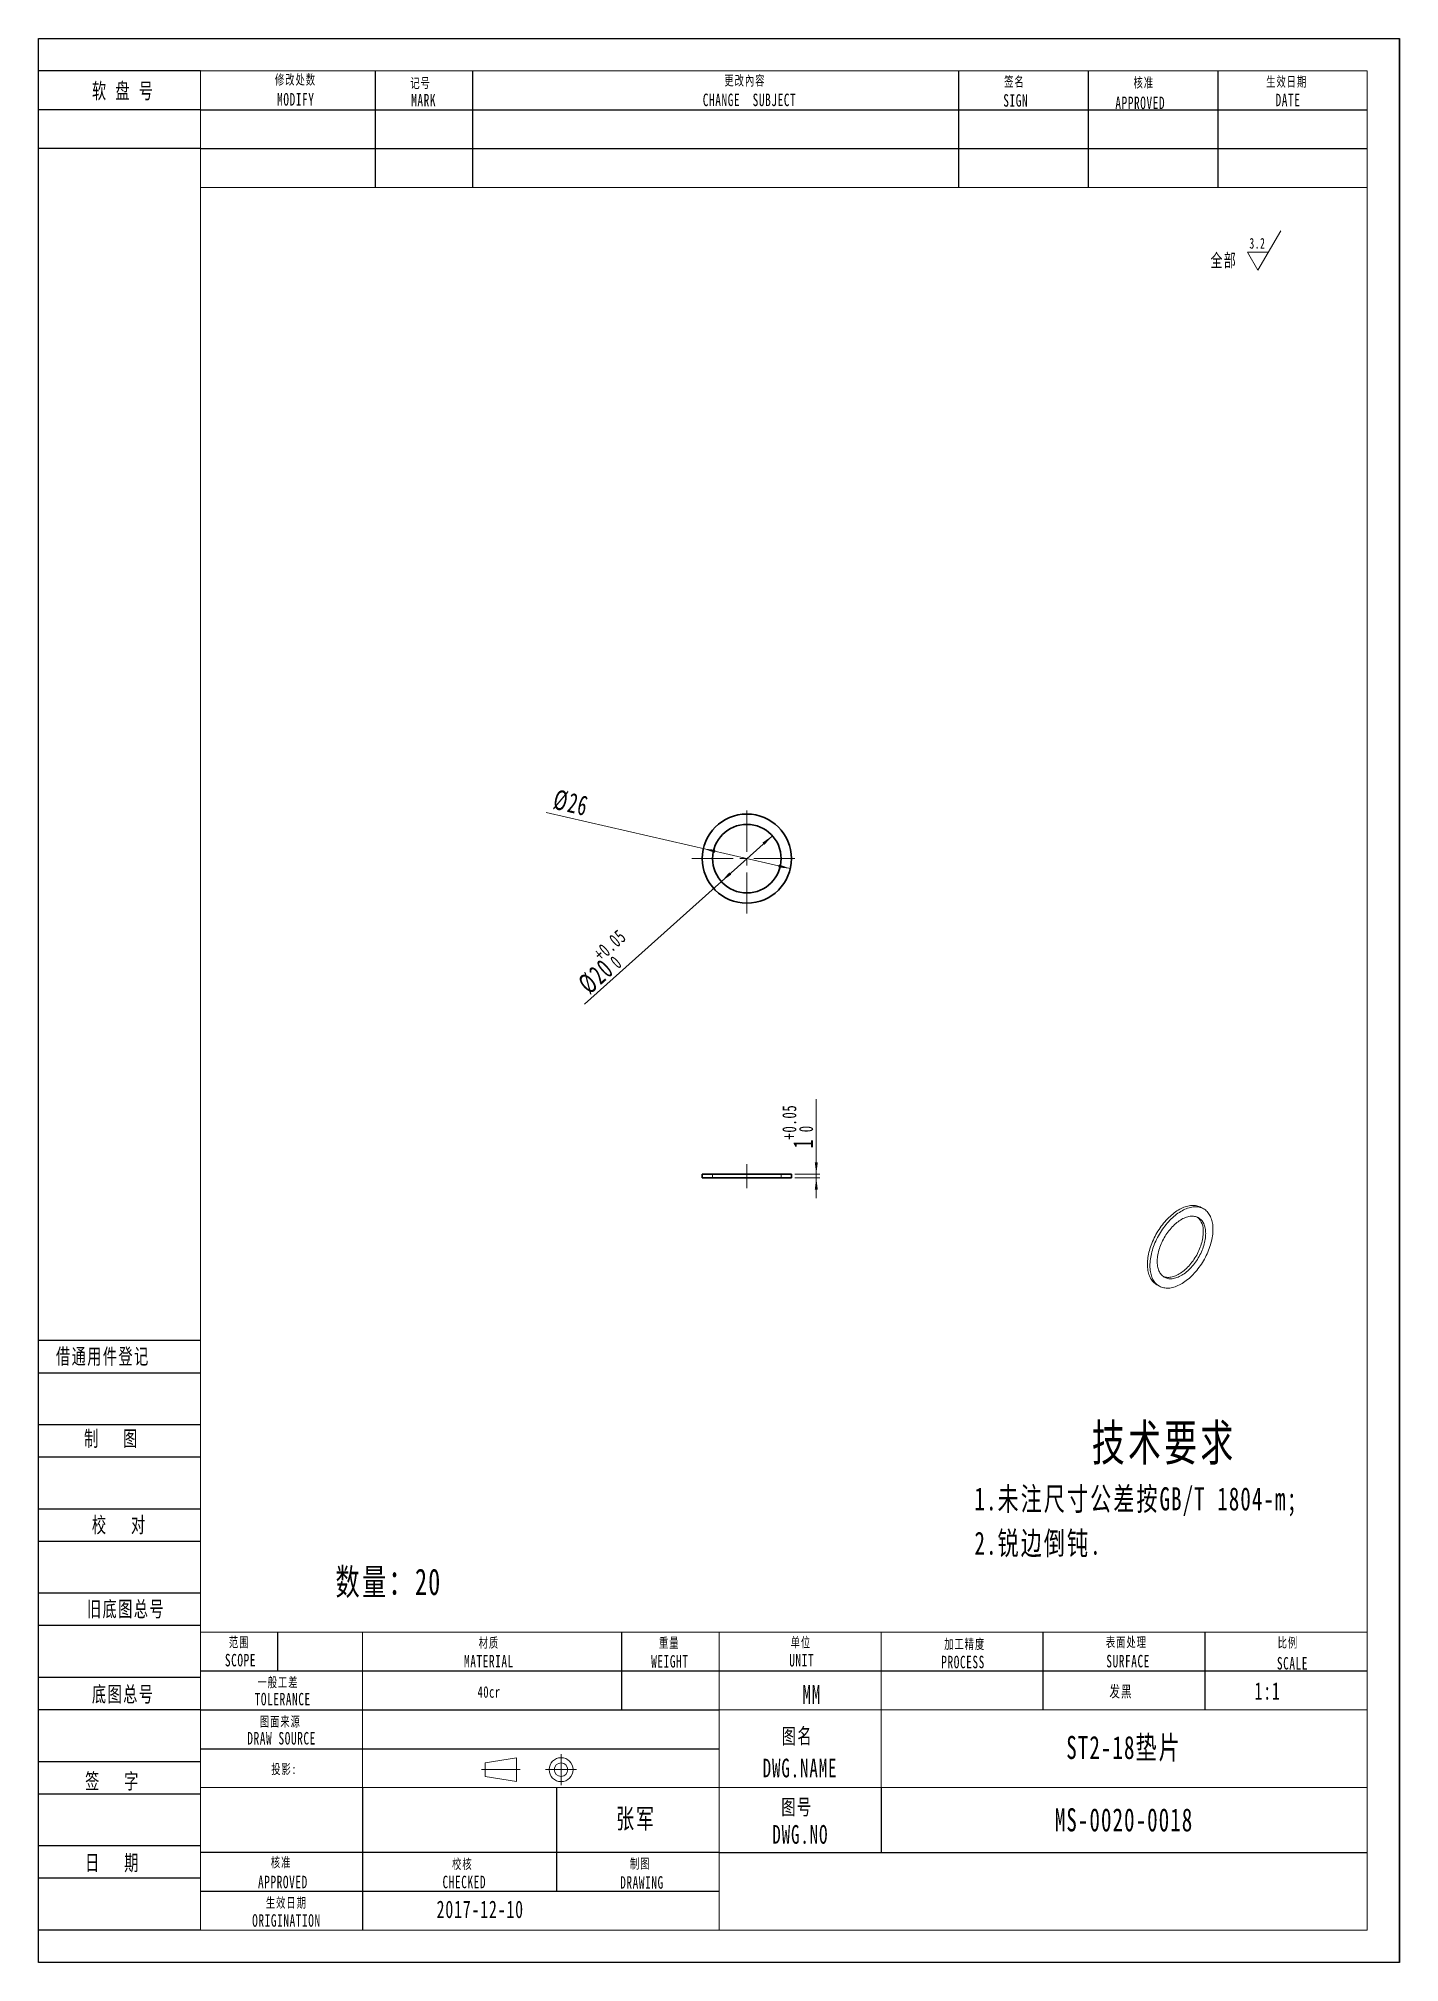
# Model space of a CAD drawing. Header units: millimetres. Extents: x 440 to 2654, y -10 to 563.
# Drawn here: x 2257 to 2654, y -10 to 551 of the extents above; entities that cross this region are included whole.
import ezdxf

# ---------------------------------------------------------------- set-up
doc = ezdxf.new("R2010")
doc.units = ezdxf.units.MM
for name, pattern in [('AD_LTYPE3 0 mm', [16, 11, -1, 1, -1, 1, -1]), ('点画线', [18, 12, -2, 2, -2]), ('虚线', [2, 1, -1])]:
    doc.linetypes.add(name, pattern=pattern)
doc.layers.get('0').update_dxf_attribs({"lineweight": 35})
for name, color, linetype, lineweight in [('ACAD0', 7, 'Continuous', 0), ('ACADA-定位3-标高', 171, 'Continuous', 0), ('ACADA-构件3-柱砼', 9, 'Continuous', 0), ('ACADA-构件8-屋面', 7, 'Continuous', 0), ('EB0', 7, 'Continuous', 35), ('中心线层', 1, '点画线', 18), ('尺寸线层', 3, 'Continuous', 18), ('虚线层', 6, '虚线', 18)]:
    doc.layers.add(name, color=color, linetype=linetype, lineweight=lineweight)
doc.styles.add('标准', font='', dxfattribs={"width": 0.667})
doc.styles.get('标准').set_extended_font_data('宋体')
doc.dimstyles.new('标准', dxfattribs={"dimtxt": 5.779688, "dimasz": 3.5, "dimexe": 1, "dimexo": 1, "dimgap": 1.209086, "dimtad": 1, "dimdsep": 46, "dimtxsty": '标准', "dimblk": '_CAXARROW', "dimcen": 0, "dimdle": 7, "dimazin": 2, "dimtfac": 0.707107, "dimtdec": 3, "dimtmove": 0, "dimatfit": 3, "dimfxl": 0, "dimfrac": 2, "dimtolj": 1, "dimarcsym": 0})

msp = doc.modelspace()

# ---------------------------------------------------------------- texts
at = {"layer": 'ACADA-定位3-标高', "linetype": 'Continuous', "lineweight": 18, "line_spacing_factor": 1.15057, "style": '标准'}
for s, insert, char_height, width, attachment_point in [('\\T1.1;数量：20', (2343.557, 96.51), 7.71492, 45.54936, 7), ('\\T1.1;ST2-18垫片', (2573.475, 52.543), 6.74297, 141.73595, 5), ('\\T1.1;MS-0020-0018', (2573.475, 31.755), 6.74297, 141.73595, 5), ('\\T1.1;2017-12-10', (2373.011, 3.074), 5.09884, 39.173, 7)]:
    msp.add_mtext(s, dxfattribs=dict(at, insert=insert, char_height=char_height, width=width, attachment_point=attachment_point))
at = {"layer": 'ACADA-定位3-标高', "linetype": 'AD_LTYPE3 0 mm', "lineweight": 0, "insert": (2611.517, 66.769), "char_height": 5.0972, "width": 10.86809, "attachment_point": 7, "line_spacing_factor": 1.15057, "style": '标准'}
msp.add_mtext('\\T1.1;1:1', dxfattribs=at)
at = {"layer": 'ACADA-构件8-屋面', "linetype": 'Continuous', "lineweight": 18, "line_spacing_factor": 1.15057, "style": '标准'}
for s, insert, char_height, width, attachment_point in [('\\T1.1;软 盘 号', (2272.514, 538.464), 4.55105, 24.99156, 1), ('\\T1.1;修改处数', (2331.858, 539.294), 2.9127, 20.72747, 5), ('\\T1.1;记号', (2368.334, 538.296), 2.9127, 14.51074, 5), ('\\T1.1;更改內容', (2462.905, 539.035), 2.9127, 39.39579, 5), ('\\T1.1;签名', (2541.5, 538.701), 2.9127, 14.51074, 5), ('\\T1.1;核准', (2579.229, 538.446), 2.9127, 18.65925, 5), ('\\T1.1;生效日期', (2620.908, 538.697), 2.9127, 16.57895, 5), ('\\T1.1;MODIFY', (2331.961, 533.669), 3.64084, 16.59104, 5), ('\\T1.1;MARK', (2369.244, 533.447), 3.6408, 12.44253, 5), ('\\T1.1;CHANGE  SUBJECT', (2464.259, 533.523), 3.64084, 35.25937, 5), ('\\T1.1;SIGN', (2541.885, 533.356), 3.6408, 12.44253, 5), ('\\T1.1;APPROVED', (2578.195, 532.646), 3.64084, 16.59104, 5), ('\\T1.1;DATE', (2621.275, 533.523), 3.6408, 12.44253, 5), ('\\T1.1;借通用件登记', (2262.028, 169.289), 4.55105, 42.94074, 1), ('\\T1.1;制   图', (2270.222, 145.307), 4.55105, 24.99156, 1), ('\\T1.1;校   对', (2272.514, 120.122), 4.55105, 24.99156, 1), ('\\T1.1;旧底图总号', (2271.05, 95.598), 4.55105, 71.28793, 1), ('\\T1.1;范围', (2315.433, 83.451), 2.9127, 9.1903, 5), ('\\T1.1;材质', (2388.276, 83.322), 2.9127, 15.00191, 5), ('\\T1.1;重量', (2440.856, 83.335), 2.9127, 16.93912, 5), ('\\T1.1;单位', (2479.24, 83.419), 2.9127, 13.06471, 5), ('\\T1.1;加工精度', (2527.006, 82.937), 2.9127, 18.38439, 5), ('\\T1.1;表面处理', (2574.143, 83.488), 2.9127, 18.38439, 5), ('\\T1.1;比例', (2621.244, 83.364), 2.9127, 16.69126, 5), ('\\T1.1;SCOPE', (2315.828, 78.359), 3.64084, 10.49631, 5), ('\\T1.1;MATERIAL', (2388.284, 78.075), 3.64084, 15.39209, 5), ('\\T1.1;WEIGHT', (2441.032, 78.002), 3.64084, 15.29033, 5), ('\\T1.1;UNIT', (2479.461, 78.336), 3.6408, 11.00889, 5), ('\\T1.1;PROCESS', (2526.527, 77.81), 3.64084, 14.67599, 5), ('\\T1.1;SURFACE', (2574.655, 78.068), 3.64084, 14.57424, 5), ('\\T1.1;SCALE', (2622.588, 77.446), 3.64084, 15.13391, 5), ('\\T1.1;一般工差', (2326.754, 71.771), 2.9127, 20.32159, 5), ('\\T1.1;底图总号', (2272.514, 70.741), 4.5511, 24.99156, 1), ('\\T1.1;TOLERANCE', (2328.139, 66.994), 3.64084, 18.44864, 5), ('\\T1.1;   MM', (2478.348, 68.364), 5.46126, 22.34339, 5), ('\\T1.1;图面来源', (2327.445, 60.33), 2.9127, 24.196, 5), ('\\T1.1;图名', (2478.216, 56.01), 4.5511, 13.78546, 5), ('\\T1.1;签   字', (2270.534, 45.373), 4.55105, 24.99156, 1), ('\\T1.1;投影:', (2328.505, 46.463), 2.9127, 108.913, 5), ('\\T1.1;张军', (2431.146, 31.844), 5.772, 75.59251, 5), ('\\T1.1;图号', (2478.084, 35.301), 4.5511, 22.50287, 5), ('\\T1.1;日   期', (2270.534, 21.561), 4.55105, 24.99156, 1), ('\\T1.1;核准', (2327.663, 19.254), 2.9127, 16.93912, 5), ('\\T1.1;校核', (2380.513, 18.756), 2.9127, 15.00191, 5), ('\\T1.1;制图', (2432.387, 18.881), 2.9127, 18.87632, 5), ('\\T1.1;APPROVED', (2328.202, 13.642), 3.64084, 17.02023, 5), ('\\T1.1;CHECKED', (2381.1, 13.643), 3.64084, 14.67599, 5), ('\\T1.1;DRAWING', (2432.9, 13.517), 3.64084, 14.1672, 5), ('\\T1.1;生效日期', (2329.197, 7.469), 2.9127, 24.196, 5), ('\\T1.1;ORIGINATION', (2329.232, 2.418), 3.64084, 20.5743, 5)]:
    msp.add_mtext(s, dxfattribs=dict(at, insert=insert, char_height=char_height, width=width, attachment_point=attachment_point))
at = {"layer": '尺寸线层', "linetype": 'Continuous', "lineweight": 18, "line_spacing_factor": 1.15057, "style": '标准'}
for s, insert, char_height, width, attachment_point in [('\\T1.1;技术要求', (2564.083, 147.102), 10.5373, 72.72313, 1), ('\\T1.1;1.未注尺寸公差按GB/T 1804-m;\\P2.锐边倒钝.', (2529.853, 128.813), 6.74297, 128.95196, 1), ('\\T1.1;40cr', (2388.322, 69.077), 3.3715, 75.59251, 5), ('\\T1.1;发黑', (2572.579, 69.077), 3.3715, 47.24532, 5), ('\\T1.1;DRAW SOURCE', (2327.816, 55.569), 3.64084, 47.21285, 5), ('\\T1.1;DWG.NAME', (2478.985, 46.874), 5.46126, 47.24532, 5), ('\\T1.1;DWG.NO', (2479.083, 27.51), 5.46126, 47.44838, 5)]:
    msp.add_mtext(s, dxfattribs=dict(at, insert=insert, char_height=char_height, width=width, attachment_point=attachment_point))

# ---------------------------------------------------------------- blocks, each defined once
blk = doc.blocks.new('*X7')
at = {"layer": '尺寸线层', "linetype": 'Continuous', "lineweight": 18}
for p, q in [((6.49, -1.41), (13.14, 10.09)), ((3.48, 3.82), (9.51, 3.82)), ((6.49, -1.41), (3.48, 3.82))]:
    blk.add_line(p, q, dxfattribs=at)
at = {"layer": '尺寸线层', "linetype": 'Continuous', "lineweight": 18, "line_spacing_factor": 1.15057, "style": '标准'}
for s, insert, char_height, width, attachment_point in [('\\T1.1;3.2', (8.68, 6.41), 3.116, 6.8178, 6), ('\\T1.1;全部', (-3.47, 1.27), 3.853, 17.1639, 5)]:
    blk.add_mtext(s, dxfattribs=dict(at, insert=insert, char_height=char_height, width=width, attachment_point=attachment_point))
blk = doc.blocks.new('*X43')
at = {"layer": '尺寸线层', "linetype": 'Continuous', "lineweight": 18}
for points in [[(2450.81, 315.12), (2454.32, 314.76), (2454.13, 313.91)], [(2476.15, 309.29), (2472.84, 310.5), (2472.64, 309.65)]]:
    blk.add_hatch(color=0, dxfattribs=at).paths.add_polyline_path(points, flags=0)
at = {"layer": '尺寸线层', "color": 0, "linetype": 'Continuous', "lineweight": 18}
blk.add_line((2404.98, 325.66), (2476.15, 309.29), dxfattribs=at)
at = {"layer": '尺寸线层', "color": 0, "linetype": 'Continuous', "lineweight": 18, "insert": (2412.17, 328.43), "char_height": 5.7797, "width": 14.7034, "attachment_point": 5, "rotation": 347.0437, "line_spacing_factor": 1.15057, "style": '标准'}
blk.add_mtext('\\T1.1;%%C26', dxfattribs=at)
blk = doc.blocks.new('_CAXARROW')
blk.add_hatch(color=0).paths.add_polyline_path([(0, 0), (-1, 0.125), (-1, -0.125)], flags=0)
blk = doc.blocks.new('*X45')
at = {"color": 0, "char_height": 5.7797, "attachment_point": 1, "rotation": 41.8648, "line_spacing_factor": 1.15057, "style": '标准'}
for s, insert, width in [('\\T1.1;{\\H0.707107x;+0.05}', (6442.04, 294.91), 20.9352), ('\\T1.1;%%C20', (6437.43, 286.5), 39.8415), ('\\T1.1;{\\H0.707107x;0}', (6446.9, 292.71), 20.9352)]:
    blk.add_mtext(s, dxfattribs=dict(at, insert=insert, width=width))
blk = doc.blocks.new('*X44')
at = {"layer": '尺寸线层', "linetype": 'Continuous', "lineweight": 18}
for points in [[(2470.93, 318.88), (2468.03, 316.87), (2468.62, 316.22)], [(2456.04, 305.53), (2458.35, 308.19), (2458.93, 307.54)]]:
    blk.add_hatch(color=0, dxfattribs=at).paths.add_polyline_path(points, flags=0)
at = {"layer": '尺寸线层', "color": 0, "linetype": 'Continuous', "lineweight": 18}
blk.add_line((2416.15, 269.79), (2470.93, 318.88), dxfattribs=at)
blk.add_blockref('*X45', (-4023.69, -9.82), dxfattribs=at)
blk = doc.blocks.new('*X47')
at = {"color": 0, "attachment_point": 1, "rotation": 90, "line_spacing_factor": 1.15057, "style": '标准'}
for s, insert, char_height, width in [('\\T1.1;{\\H0.707107x;+0.05}', (6497.5, 240.06), 5.7797, 20.9352), ('\\T1.1;{\\H0.707107x;0}', (6502.37, 242.2), 5.7797, 20.9352), ('\\T1.1;1', (6500.68, 237.5), 5.78, 26.8799)]:
    blk.add_mtext(s, dxfattribs=dict(at, insert=insert, char_height=char_height, width=width))
blk = doc.blocks.new('*X46')
at = {"layer": '尺寸线层', "linetype": 'Continuous', "lineweight": 18}
for points in [[(2483.73, 220.12), (2483.29, 223.62), (2484.17, 223.62)], [(2483.73, 219.12), (2483.29, 215.62), (2484.17, 215.62)]]:
    blk.add_hatch(color=0, dxfattribs=at).paths.add_polyline_path(points, flags=0)
at = {"layer": '尺寸线层', "color": 0, "linetype": 'Continuous', "lineweight": 18}
for p, q in [((2483.73, 213.12), (2483.73, 242.05)), ((2477.48, 220.12), (2484.73, 220.12)), ((2477.48, 219.12), (2484.73, 219.12))]:
    blk.add_line(p, q, dxfattribs=at)
blk.add_blockref('*X47', (-4023.69, -9.82), dxfattribs=at)

# ---------------------------------------------------------------- dimensions: what is measured, and where the dimension line sits
at = {"layer": '尺寸线层'}
for p1, p2, override, picture, middle in [((2476.152, 309.29), (2450.814, 315.12), {"dimpost": '%%C<>', "dimsah": 1, "dimtmove": 2, "dimtfill": 1, "dimtzin": 8}, '*X43', (2411.205, 324.232)), ((2470.931, 318.879), (2456.036, 305.531), {"dimpost": '%%C<>', "dimsah": 1, "dimtol": 1, "dimtp": 0.05, "dimtm": 0, "dimtmove": 2, "dimtfill": 1, "dimtzin": 8}, '*X44', (2425.595, 278.251))]:
    dim = msp.add_diameter_dim_2p(p1=p1, p2=p2, dimstyle='标准', override=override, dxfattribs=at)
    dim.commit()
    dim.dimension.update_dxf_attribs({"geometry": picture, "text_midpoint": middle, "dimtype": 163})
dim = msp.add_linear_dim(base=(2483.732, 220.119), p1=(2476.483, 219.119), p2=(2476.483, 220.119), angle=90, dimstyle='标准', override={"dimsah": 1, "dimtol": 1, "dimtp": 0.05, "dimtm": 0, "dimtfill": 1, "dimtzin": 8}, dxfattribs=at)
dim.commit()
dim.dimension.update_dxf_attribs({"geometry": '*X46', "text_midpoint": (2483.732, 234.084)})

# ---------------------------------------------------------------- linework, layer by layer
at = {"layer": 'ACAD0', "linetype": 'Continuous', "lineweight": 0}
for p, q in [((2304.177, 542.005), (2644.343, 542.005)), ((2304.177, -0.371), (2304.177, 542.005)), ((2644.343, 542.005), (2644.343, -0.371)), ((2304.177, 507.988), (2644.343, 507.988)), ((2304.177, 86.56), (2644.343, 86.56)), ((2351.422, 41.204), (2351.422, 86.56)), ((2455.362, -0.371), (2455.362, 86.56)), ((2502.607, 41.204), (2502.607, 86.56)), ((2455.362, 63.882), (2644.343, 63.882)), ((2304.177, 41.204), (2644.343, 41.204)), ((2304.177, -0.371), (2644.343, -0.371))]:
    msp.add_line(p, q, dxfattribs=at)
at = {"layer": 'ACAD0', "color": 7, "linetype": 'Continuous', "lineweight": 15}
for p, q in [((2596.702, 210.029), (2595.995, 210.437)), ((2582.996, 187.92), (2583.703, 187.512))]:
    msp.add_line(p, q, dxfattribs=at)
for points in [[(2595.995, 210.437), (2595.923, 210.478), (2595.626, 210.627), (2595.317, 210.754), (2594.997, 210.859), (2594.666, 210.94), (2594.324, 210.999), (2593.974, 211.034), (2593.614, 211.046), (2593.247, 211.035), (2592.872, 211.001), (2592.49, 210.944), (2592.103, 210.863), (2591.71, 210.76), (2591.314, 210.634), (2590.913, 210.485), (2590.51, 210.315), (2590.105, 210.122), (2589.699, 209.909), (2589.292, 209.674), (2588.886, 209.418), (2588.481, 209.143), (2588.077, 208.848), (2587.677, 208.534), (2587.28, 208.202), (2586.888, 207.852), (2586.5, 207.486), (2586.119, 207.103), (2585.744, 206.704), (2585.377, 206.291), (2585.017, 205.864), (2584.666, 205.423), (2584.325, 204.971), (2583.994, 204.507), (2583.674, 204.033), (2583.365, 203.549), (2583.068, 203.057), (2582.783, 202.557), (2582.512, 202.05), (2582.254, 201.538), (2582.011, 201.021), (2581.782, 200.501), (2581.569, 199.978), (2581.37, 199.453), (2581.188, 198.928), (2581.022, 198.404), (2580.873, 197.881), (2580.74, 197.36), (2580.625, 196.843), (2580.527, 196.331), (2580.447, 195.824), (2580.384, 195.324), (2580.339, 194.831), (2580.312, 194.347), (2580.303, 193.872), (2580.312, 193.408), (2580.339, 192.955), (2580.384, 192.514), (2580.447, 192.086), (2580.527, 191.672), (2580.625, 191.273), (2580.74, 190.889), (2580.873, 190.522), (2581.022, 190.171), (2581.188, 189.838), (2581.37, 189.523), (2581.569, 189.228), (2581.782, 188.951), (2582.011, 188.695), (2582.254, 188.459), (2582.512, 188.245), (2582.783, 188.051), (2582.996, 187.92)], [(2599.395, 204.077), (2599.386, 204.542), (2599.359, 204.995), (2599.314, 205.435), (2599.251, 205.863), (2599.171, 206.277), (2599.073, 206.676), (2598.957, 207.06), (2598.825, 207.428), (2598.676, 207.778), (2598.51, 208.111), (2598.327, 208.426), (2598.129, 208.722), (2597.916, 208.998), (2597.687, 209.254), (2597.443, 209.49), (2597.186, 209.705), (2596.915, 209.898), (2596.63, 210.07), (2596.333, 210.219), (2596.024, 210.346), (2595.704, 210.451), (2595.373, 210.532), (2595.031, 210.591), (2594.681, 210.626), (2594.321, 210.638), (2593.954, 210.627), (2593.579, 210.593), (2593.197, 210.535), (2592.81, 210.455), (2592.418, 210.352), (2592.021, 210.225), (2591.62, 210.077), (2591.217, 209.907), (2590.812, 209.714), (2590.406, 209.5), (2589.999, 209.266), (2589.593, 209.01), (2589.188, 208.735), (2588.785, 208.44), (2588.384, 208.126), (2587.987, 207.794), (2587.595, 207.444), (2587.208, 207.077), (2586.826, 206.694), (2586.451, 206.296), (2586.084, 205.883), (2585.724, 205.455), (2585.373, 205.015), (2585.032, 204.563), (2584.701, 204.099), (2584.381, 203.625), (2584.072, 203.141), (2583.775, 202.648), (2583.49, 202.149), (2583.219, 201.642), (2582.962, 201.13), (2582.718, 200.613), (2582.489, 200.093), (2582.276, 199.57), (2582.078, 199.045), (2581.895, 198.52), (2581.729, 197.996), (2581.58, 197.472), (2581.447, 196.952), (2581.332, 196.435), (2581.234, 195.923), (2581.154, 195.416), (2581.091, 194.916), (2581.046, 194.423), (2581.019, 193.939), (2581.01, 193.464), (2581.019, 193), (2581.046, 192.546), (2581.091, 192.106), (2581.154, 191.678), (2581.234, 191.264), (2581.332, 190.865), (2581.447, 190.481), (2581.58, 190.113), (2581.729, 189.763), (2581.895, 189.43), (2582.078, 189.115), (2582.276, 188.819), (2582.489, 188.543), (2582.718, 188.287), (2582.962, 188.051), (2583.219, 187.836), (2583.49, 187.643), (2583.775, 187.471), (2584.072, 187.322), (2584.381, 187.195), (2584.701, 187.09), (2585.032, 187.009), (2585.373, 186.95), (2585.724, 186.915), (2586.084, 186.903), (2586.451, 186.914), (2586.826, 186.948), (2587.208, 187.006), (2587.595, 187.086), (2587.987, 187.19), (2588.384, 187.316), (2588.785, 187.464), (2589.188, 187.635), (2589.593, 187.827), (2589.999, 188.041), (2590.406, 188.275), (2590.812, 188.531), (2591.217, 188.806), (2591.62, 189.101), (2592.021, 189.415), (2592.418, 189.747), (2592.81, 190.097), (2593.197, 190.464), (2593.579, 190.847), (2593.954, 191.245), (2594.321, 191.658), (2594.681, 192.086), (2595.031, 192.526), (2595.373, 192.978), (2595.704, 193.442), (2596.024, 193.917), (2596.333, 194.4), (2596.63, 194.893), (2596.915, 195.393), (2597.186, 195.899), (2597.443, 196.411), (2597.687, 196.928), (2597.916, 197.448), (2598.129, 197.971), (2598.327, 198.496), (2598.51, 199.021), (2598.676, 199.546), (2598.825, 200.069), (2598.957, 200.589), (2599.073, 201.106), (2599.171, 201.618), (2599.251, 202.125), (2599.314, 202.626), (2599.359, 203.118), (2599.386, 203.602), (2599.395, 204.077)], [(2597.274, 202.853), (2597.265, 203.258), (2597.238, 203.651), (2597.193, 204.033), (2597.131, 204.401), (2597.051, 204.755), (2596.954, 205.094), (2596.84, 205.417), (2596.709, 205.723), (2596.562, 206.011), (2596.399, 206.281), (2596.22, 206.533), (2596.026, 206.764), (2595.817, 206.976), (2595.594, 207.166), (2595.357, 207.336), (2595.107, 207.484), (2594.845, 207.61), (2594.571, 207.713), (2594.287, 207.794), (2593.991, 207.852), (2593.687, 207.887), (2593.373, 207.899), (2593.051, 207.889), (2592.723, 207.855), (2592.388, 207.798), (2592.047, 207.718), (2591.702, 207.616), (2591.352, 207.491), (2591, 207.344), (2590.646, 207.176), (2590.291, 206.987), (2589.936, 206.776), (2589.581, 206.546), (2589.228, 206.296), (2588.877, 206.026), (2588.53, 205.739), (2588.187, 205.434), (2587.849, 205.112), (2587.517, 204.774), (2587.192, 204.421), (2586.874, 204.053), (2586.565, 203.673), (2586.265, 203.279), (2585.975, 202.875), (2585.695, 202.46), (2585.427, 202.036), (2585.171, 201.603), (2584.928, 201.164), (2584.698, 200.718), (2584.482, 200.268), (2584.28, 199.813), (2584.094, 199.356), (2583.922, 198.898), (2583.767, 198.439), (2583.628, 197.981), (2583.505, 197.525), (2583.4, 197.072), (2583.312, 196.624), (2583.241, 196.181), (2583.187, 195.744), (2583.151, 195.315), (2583.134, 194.895), (2583.134, 194.485), (2583.151, 194.085), (2583.187, 193.697), (2583.241, 193.322), (2583.312, 192.961), (2583.4, 192.615), (2583.505, 192.284), (2583.628, 191.969), (2583.767, 191.672), (2583.922, 191.392), (2584.094, 191.132), (2584.28, 190.89), (2584.482, 190.669), (2584.698, 190.467), (2584.928, 190.287), (2585.171, 190.129), (2585.427, 189.992), (2585.695, 189.877), (2585.975, 189.785), (2586.265, 189.715), (2586.565, 189.669), (2586.874, 189.645), (2587.192, 189.644), (2587.517, 189.667), (2587.849, 189.712), (2588.187, 189.78), (2588.53, 189.871), (2588.877, 189.985), (2589.228, 190.121), (2589.581, 190.278), (2589.936, 190.457), (2590.291, 190.657), (2590.646, 190.878), (2591, 191.118), (2591.352, 191.378), (2591.702, 191.656), (2592.047, 191.953), (2592.388, 192.266), (2592.723, 192.596), (2593.051, 192.942), (2593.373, 193.302), (2593.687, 193.676), (2593.991, 194.064), (2594.287, 194.462), (2594.571, 194.872), (2594.845, 195.292), (2595.107, 195.72), (2595.357, 196.157), (2595.594, 196.599), (2595.817, 197.048), (2596.026, 197.5), (2596.22, 197.956), (2596.399, 198.414), (2596.562, 198.873), (2596.709, 199.331), (2596.84, 199.788), (2596.954, 200.243), (2597.051, 200.694), (2597.131, 201.14), (2597.193, 201.58), (2597.238, 202.012), (2597.265, 202.437), (2597.274, 202.853)], [(2584.862, 190.336), (2584.988, 190.285), (2585.268, 190.193), (2585.558, 190.123), (2585.858, 190.077), (2586.167, 190.053), (2586.485, 190.052), (2586.81, 190.075), (2587.142, 190.12), (2587.48, 190.189), (2587.823, 190.28), (2588.17, 190.393), (2588.521, 190.529), (2588.874, 190.686), (2589.229, 190.865), (2589.584, 191.065), (2589.939, 191.286), (2590.293, 191.526), (2590.645, 191.786), (2590.994, 192.064), (2591.34, 192.361), (2591.68, 192.674), (2592.016, 193.004), (2592.344, 193.35), (2592.666, 193.71), (2592.979, 194.085), (2593.284, 194.472), (2593.579, 194.871), (2593.864, 195.28), (2594.138, 195.7), (2594.4, 196.129), (2594.65, 196.565), (2594.887, 197.008), (2595.11, 197.456), (2595.319, 197.908), (2595.513, 198.364), (2595.692, 198.822), (2595.855, 199.281), (2596.002, 199.739), (2596.133, 200.197), (2596.247, 200.651), (2596.344, 201.102), (2596.424, 201.548), (2596.486, 201.988), (2596.531, 202.421), (2596.557, 202.845), (2596.566, 203.261)]]:
    msp.add_lwpolyline(points, dxfattribs=at)
msp.add_arc((2591.41, 203.731), 5.177, 354.78549, 48.57576, dxfattribs=at)
at = {"layer": 'ACADA-构件3-柱砼', "linetype": 'ByBlock', "lineweight": -2, "ltscale": 0.2}
for p, q in [((2256.932, 551.454), (2653.792, 551.454)), ((2256.932, -9.821), (2256.932, 551.454)), ((2653.792, 551.454), (2653.792, -9.821)), ((2653.792, -9.821), (2653.792, 551.454)), ((2304.177, 542.005), (2256.932, 542.005)), ((2355.202, 507.988), (2355.202, 542.005)), ((2383.549, 507.988), (2383.549, 542.005)), ((2525.285, 507.988), (2525.285, 542.005)), ((2563.081, 507.988), (2563.081, 542.005)), ((2600.877, 507.988), (2600.877, 542.005)), ((2304.177, 530.666), (2256.932, 530.666)), ((2304.177, 530.666), (2644.343, 530.666)), ((2304.177, 519.327), (2256.932, 519.327)), ((2304.177, 519.327), (2644.343, 519.327)), ((2304.177, 171.601), (2256.932, 171.601)), ((2304.177, 162.152), (2256.932, 162.152)), ((2304.177, 147.034), (2256.932, 147.034)), ((2304.177, 137.585), (2256.932, 137.585)), ((2304.177, 122.466), (2256.932, 122.466)), ((2304.177, 113.017), (2256.932, 113.017)), ((2304.177, 97.899), (2256.932, 97.899)), ((2304.177, 88.45), (2256.932, 88.45)), ((2326.593, 86.58), (2326.593, 75.221)), ((2427.015, 63.882), (2427.015, 86.56)), ((2549.853, 63.882), (2549.853, 86.56)), ((2597.098, 63.882), (2597.098, 86.56)), ((2304.177, 73.331), (2256.932, 73.331)), ((2304.177, 75.221), (2644.343, 75.221)), ((2304.177, 63.882), (2256.932, 63.882)), ((2304.177, 63.882), (2455.362, 63.882)), ((2304.177, 52.543), (2455.362, 52.543)), ((2304.177, 48.764), (2256.932, 48.764)), ((2304.177, 39.315), (2256.932, 39.315)), ((2351.422, 41.204), (2351.422, -0.371)), ((2408.117, 10.967), (2408.117, 41.204)), ((2502.607, 41.204), (2502.607, 22.306)), ((2304.177, 24.196), (2256.932, 24.196)), ((2455.362, 22.306), (2304.177, 22.306)), ((2455.362, 22.306), (2644.343, 22.306)), ((2304.177, 14.747), (2256.932, 14.747)), ((2304.177, 10.967), (2455.362, 10.967)), ((2304.177, -0.371), (2256.932, -0.371)), ((2653.792, -9.821), (2256.932, -9.821))]:
    msp.add_line(p, q, dxfattribs=at)
at = {"layer": 'ACADA-构件8-屋面', "linetype": 'Continuous', "lineweight": 18}
for p, q in [((2409.307, 41.893), (2409.307, 50.989)), ((2386.139, 46.441), (2397.367, 46.441)), ((2387.2, 48.422), (2396.305, 49.927)), ((2387.2, 48.422), (2387.2, 44.459)), ((2396.305, 49.927), (2396.305, 42.954)), ((2404.759, 46.441), (2413.856, 46.441)), ((2387.2, 44.459), (2396.305, 42.954))]:
    msp.add_line(p, q, dxfattribs=at)
for radius in [3.487, 1.981]:
    msp.add_circle((2409.307, 46.441), radius, dxfattribs=at)
at = {"layer": 'EB0'}
for p, q in [((2476.483, 220.119), (2450.483, 220.119)), ((2450.483, 220.119), (2450.483, 219.119)), ((2476.483, 219.119), (2450.483, 219.119)), ((2476.483, 219.119), (2476.483, 220.119))]:
    msp.add_line(p, q, dxfattribs=at)
for radius in [13, 10]:
    msp.add_circle((2463.483, 312.205), radius, dxfattribs=at)
at = {"layer": '中心线层', "linetype": '点画线', "lineweight": 18}
for p, q in [((2463.483, 296.205), (2463.483, 328.205)), ((2447.483, 312.205), (2479.483, 312.205)), ((2463.483, 223.119), (2463.483, 216.119))]:
    msp.add_line(p, q, dxfattribs=at)
at = {"layer": '虚线层', "color": 6, "linetype": '虚线', "lineweight": 18}
for p, q in [((2453.483, 220.119), (2453.483, 219.119)), ((2473.483, 219.119), (2473.483, 220.119))]:
    msp.add_line(p, q, dxfattribs=at)

# ---------------------------------------------------------------- block references
at = {"layer": 'ACAD0'}
msp.add_blockref('*X7', (2606.004, 485.272), dxfattribs=at)

msp.set_redraw_order([(e.dxf.handle, doc.entitydb.next_handle()) for e in msp.query("TEXT MTEXT ATTDEF DIMENSION ARC_DIMENSION")])  # texts and dimensions are drawn at this point

doc.saveas('drawing.dxf')
